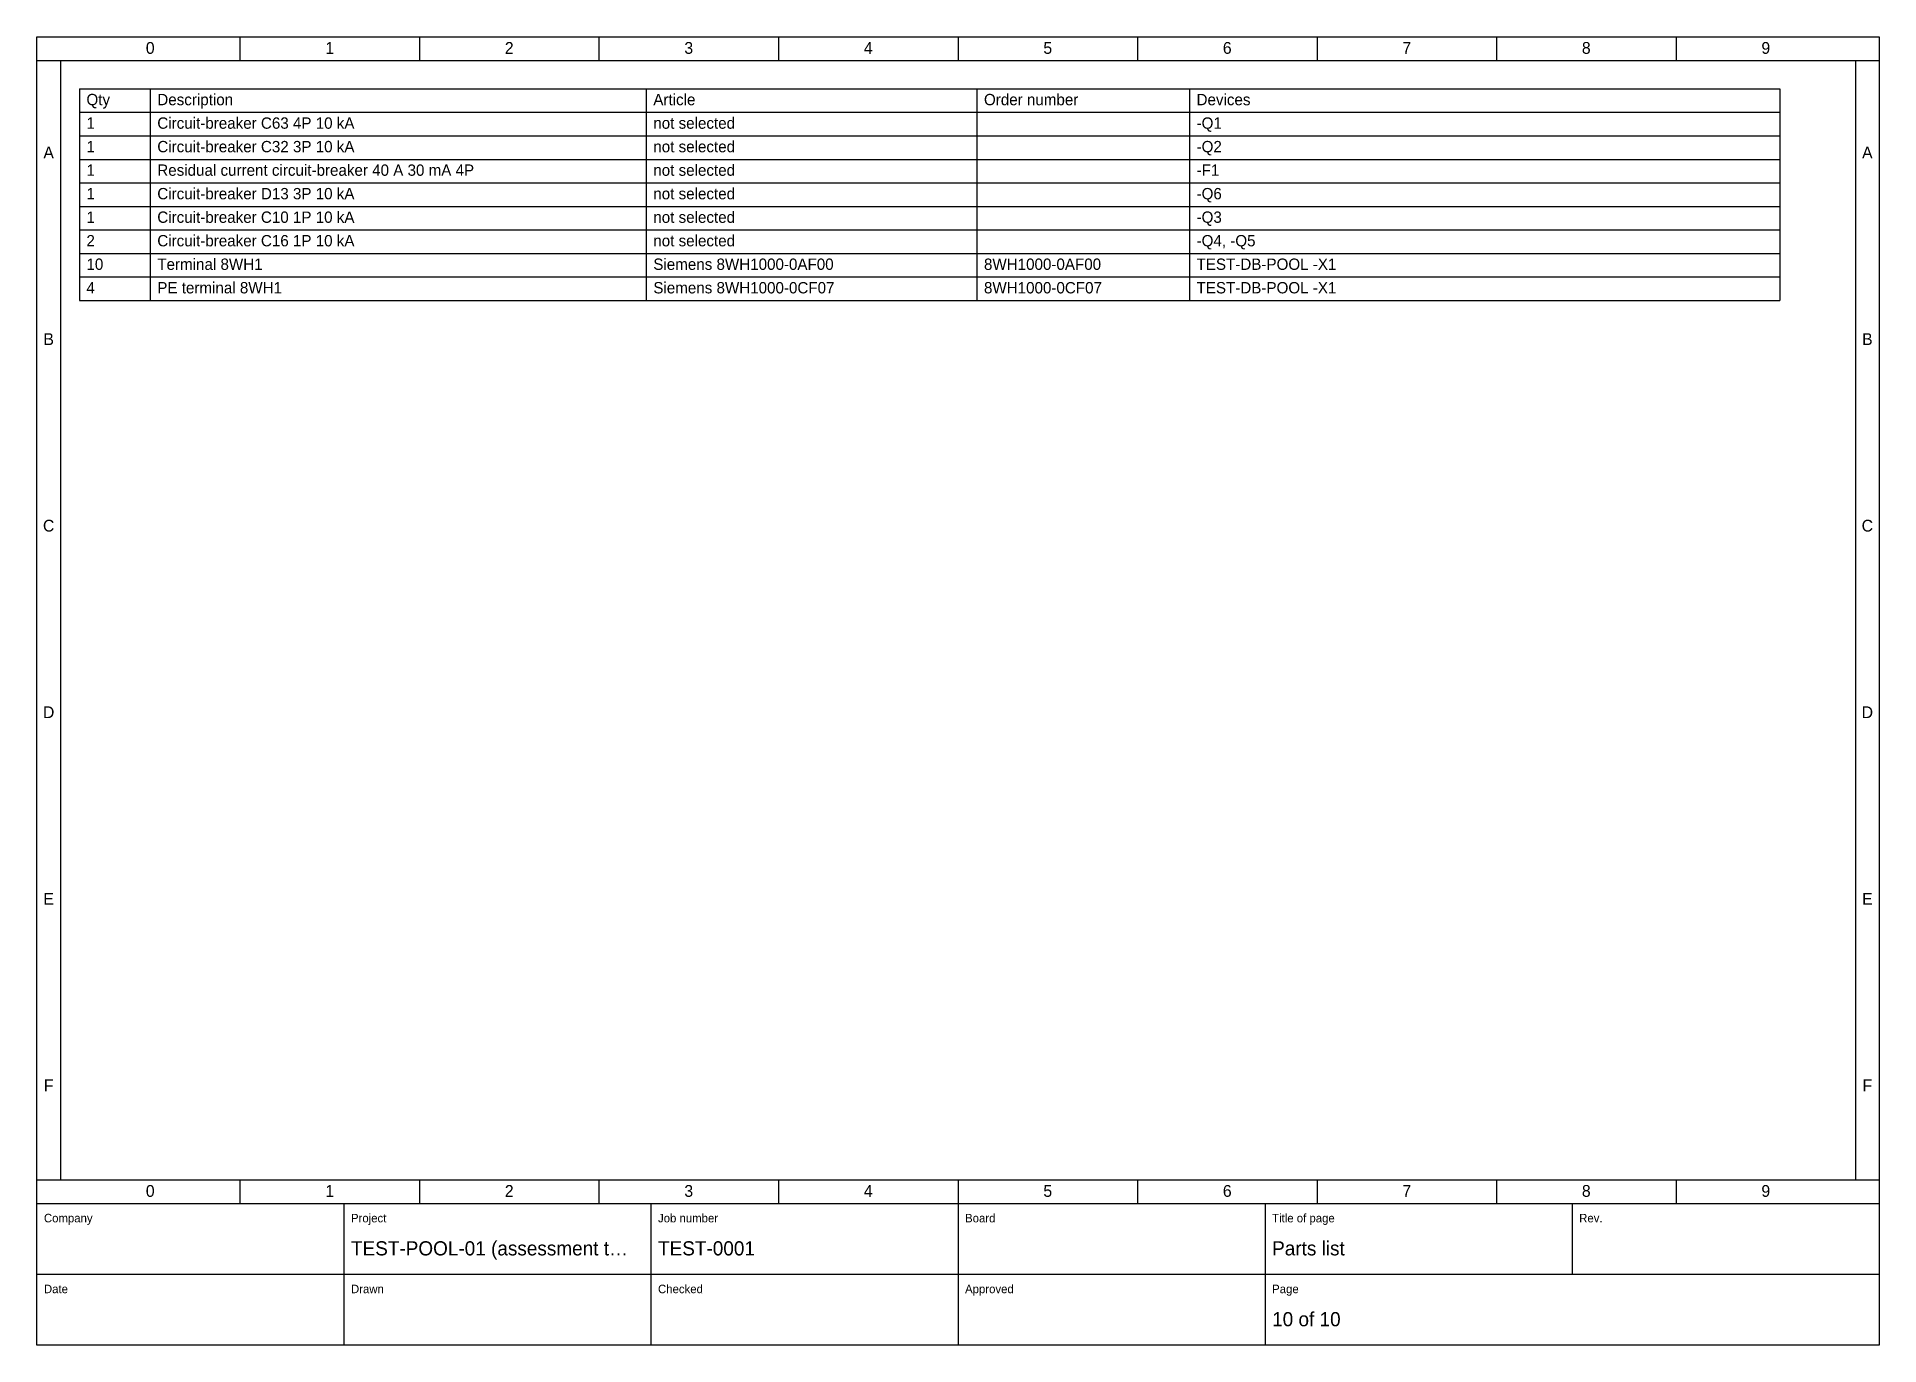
# Model space of a CAD drawing. Header units: millimetres. Extents: x 20 to 4370, y 10 to 287.
# Drawn here: x 3980 to 4370, y 10 to 287 of the extents above; entities that cross this region are included whole.
import ezdxf
from ezdxf.enums import TextEntityAlignment as Align

# ---------------------------------------------------------------- set-up
doc = ezdxf.new("R2010")
doc.units = ezdxf.units.MM
for name, color, linetype in [('FRAME', 7, 'CONTINUOUS'), ('SYMBOLS', 7, 'CONTINUOUS'), ('TEXT', 7, 'CONTINUOUS')]:
    doc.layers.add(name, color=color, linetype=linetype)

msp = doc.modelspace()

# ---------------------------------------------------------------- texts
at = {"layer": 'TEXT'}
for s, p in [('0', (4004, 283.4)), ('1', (4042, 283.4)), ('2', (4080, 283.4)), ('3', (4118, 283.4)), ('4', (4156, 283.4)), ('5', (4194, 283.4)), ('6', (4232, 283.4)), ('7', (4270, 283.4)), ('8', (4308, 283.4)), ('9', (4346, 283.4)), ('A', (3982.5, 261.25)), ('A', (4367.5, 261.25)), ('B', (3982.5, 221.75)), ('B', (4367.5, 221.75)), ('C', (3982.5, 182.25)), ('C', (4367.5, 182.25)), ('D', (3982.5, 142.75)), ('D', (4367.5, 142.75)), ('E', (3982.5, 103.25)), ('E', (4367.5, 103.25)), ('F', (3982.5, 63.75)), ('F', (4367.5, 63.75)), ('0', (4004, 41.4)), ('1', (4042, 41.4)), ('2', (4080, 41.4)), ('3', (4118, 41.4)), ('4', (4156, 41.4)), ('5', (4194, 41.4)), ('6', (4232, 41.4)), ('7', (4270, 41.4)), ('8', (4308, 41.4)), ('9', (4346, 41.4))]:
    msp.add_text(s, height=2.5, dxfattribs=at).set_placement(p, align=Align.CENTER)
for s, height, p in [('Qty', 2.4, (3990.5, 272.52)), ('Description', 2.4, (4005.5, 272.52)), ('Article', 2.4, (4110.5, 272.52)), ('Order number', 2.4, (4180.5, 272.52)), ('Devices', 2.4, (4225.5, 272.52)), ('1', 2.4, (3990.5, 267.54)), ('Circuit-breaker C63 4P 10 kA', 2.4, (4005.5, 267.54)), ('not selected', 2.4, (4110.5, 267.54)), ('-Q1', 2.4, (4225.5, 267.54)), ('1', 2.4, (3990.5, 262.56)), ('Circuit-breaker C32 3P 10 kA', 2.4, (4005.5, 262.56)), ('not selected', 2.4, (4110.5, 262.56)), ('-Q2', 2.4, (4225.5, 262.56)), ('1', 2.4, (3990.5, 257.58)), ('Residual current circuit-breaker 40 A 30 mA 4P', 2.4, (4005.5, 257.58)), ('not selected', 2.4, (4110.5, 257.58)), ('-F1', 2.4, (4225.5, 257.58)), ('1', 2.4, (3990.5, 252.6)), ('Circuit-breaker D13 3P 10 kA', 2.4, (4005.5, 252.6)), ('not selected', 2.4, (4110.5, 252.6)), ('-Q6', 2.4, (4225.5, 252.6)), ('1', 2.4, (3990.5, 247.62)), ('Circuit-breaker C10 1P 10 kA', 2.4, (4005.5, 247.62)), ('not selected', 2.4, (4110.5, 247.62)), ('-Q3', 2.4, (4225.5, 247.62)), ('2', 2.4, (3990.5, 242.64)), ('Circuit-breaker C16 1P 10 kA', 2.4, (4005.5, 242.64)), ('not selected', 2.4, (4110.5, 242.64)), ('-Q4, -Q5', 2.4, (4225.5, 242.64)), ('10', 2.4, (3990.5, 237.66)), ('Terminal 8WH1', 2.4, (4005.5, 237.66)), ('Siemens 8WH1000-0AF00', 2.4, (4110.5, 237.66)), ('8WH1000-0AF00', 2.4, (4180.5, 237.66)), ('TEST-DB-POOL -X1', 2.4, (4225.5, 237.66)), ('4', 2.4, (3990.5, 232.68)), ('PE terminal 8WH1', 2.4, (4005.5, 232.68)), ('Siemens 8WH1000-0CF07', 2.4, (4110.5, 232.68)), ('8WH1000-0CF07', 2.4, (4180.5, 232.68)), ('TEST-DB-POOL -X1', 2.4, (4225.5, 232.68)), ('Company', 1.8, (3981.5, 36)), ('Project', 1.8, (4046.5, 36)), ('Job number', 1.8, (4111.5, 36)), ('Board', 1.8, (4176.5, 36)), ('Title of page', 1.8, (4241.5, 36)), ('Rev.', 1.8, (4306.5, 36)), ('TEST-POOL-01 (assessment t…', 3, (4046.5, 29)), ('TEST-0001', 3, (4111.5, 29)), ('Parts list', 3, (4241.5, 29)), ('Date', 1.8, (3981.5, 21)), ('Drawn', 1.8, (4046.5, 21)), ('Checked', 1.8, (4111.5, 21)), ('Approved', 1.8, (4176.5, 21)), ('Page', 1.8, (4241.5, 21)), ('10 of 10', 3, (4241.5, 14))]:
    msp.add_text(s, height=height, dxfattribs=at).set_placement(p)

# ---------------------------------------------------------------- linework, layer by layer
at = {"layer": 'FRAME'}
msp.add_lwpolyline([(3980, 287), (4370, 287), (4370, 10), (3980, 10)], close=True, dxfattribs=at)
at = {"layer": 'SYMBOLS'}
for p, q in [((4023, 287), (4023, 282)), ((4061, 287), (4061, 282)), ((4099, 287), (4099, 282)), ((4137, 287), (4137, 282)), ((4175, 287), (4175, 282)), ((4213, 287), (4213, 282)), ((4251, 287), (4251, 282)), ((4289, 287), (4289, 282)), ((4327, 287), (4327, 282)), ((3980, 282), (4370, 282)), ((3985, 282), (3985, 45)), ((4365, 282), (4365, 45)), ((3989, 276), (4349, 276)), ((3989, 276), (3989, 231.18)), ((4004, 276), (4004, 231.18)), ((4109, 276), (4109, 231.18)), ((4179, 276), (4179, 231.18)), ((4224, 276), (4224, 231.18)), ((4349, 276), (4349, 231.18)), ((3989, 271.02), (4349, 271.02)), ((3989, 266.04), (4349, 266.04)), ((3989, 261.06), (4349, 261.06)), ((3989, 256.08), (4349, 256.08)), ((3989, 251.1), (4349, 251.1)), ((3989, 246.12), (4349, 246.12)), ((3989, 241.14), (4349, 241.14)), ((3989, 236.16), (4349, 236.16)), ((3989, 231.18), (4349, 231.18)), ((3980, 45), (4370, 45)), ((4023, 45), (4023, 40)), ((4061, 45), (4061, 40)), ((4099, 45), (4099, 40)), ((4137, 45), (4137, 40)), ((4175, 45), (4175, 40)), ((4213, 45), (4213, 40)), ((4251, 45), (4251, 40)), ((4289, 45), (4289, 40)), ((4327, 45), (4327, 40)), ((3980, 40), (4370, 40)), ((4045, 40), (4045, 25)), ((4110, 40), (4110, 25)), ((4175, 40), (4175, 25)), ((4240, 40), (4240, 25)), ((4305, 40), (4305, 25)), ((3980, 25), (4370, 25)), ((4045, 25), (4045, 10)), ((4110, 25), (4110, 10)), ((4175, 25), (4175, 10)), ((4240, 25), (4240, 10))]:
    msp.add_line(p, q, dxfattribs=at)

msp.set_redraw_order([(e.dxf.handle, doc.entitydb.next_handle()) for e in msp.query("TEXT MTEXT ATTDEF DIMENSION ARC_DIMENSION")])  # texts and dimensions are drawn at this point

doc.saveas('drawing.dxf')
